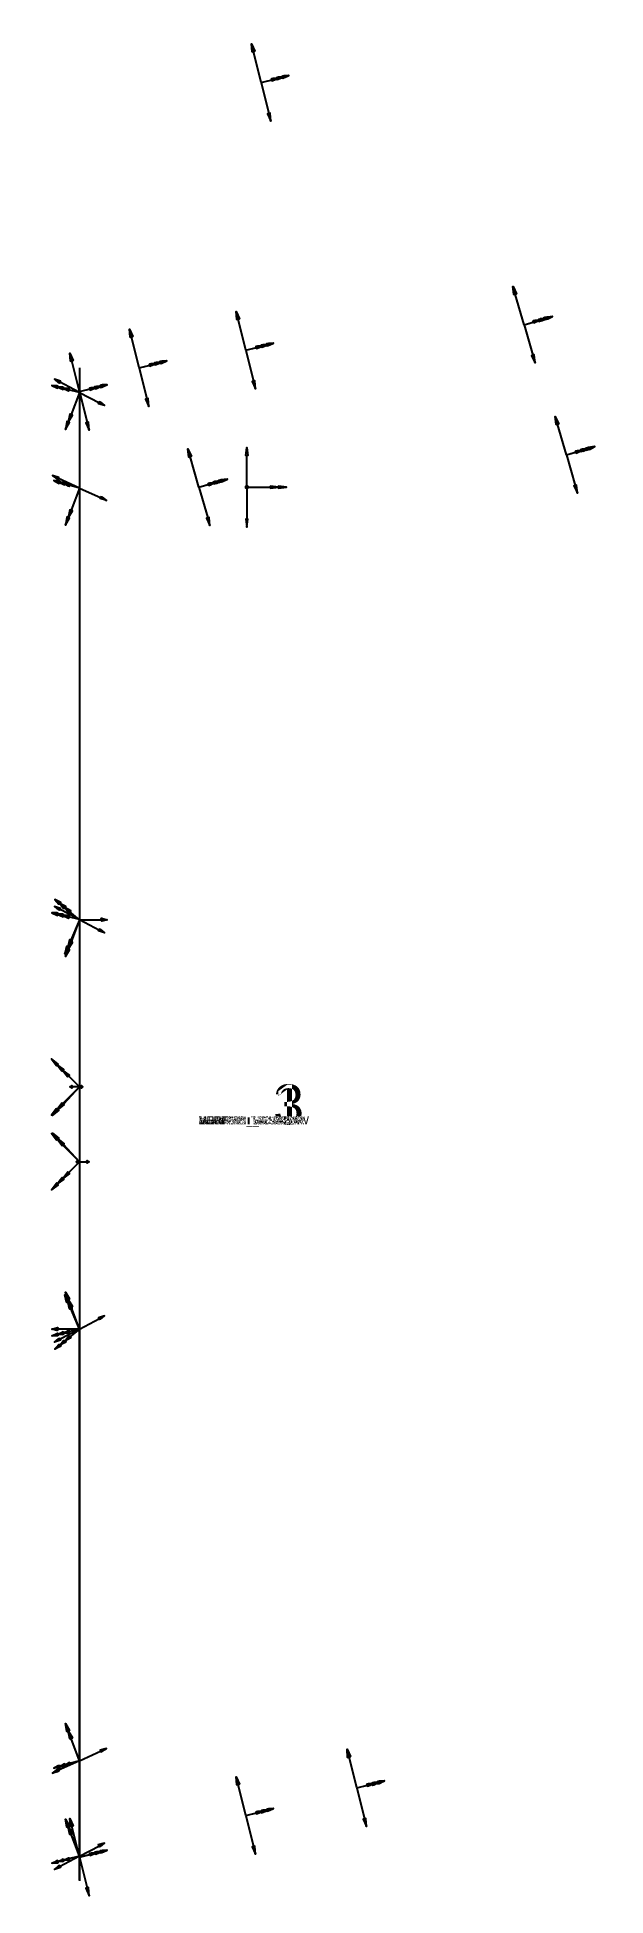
# Model space of a CAD drawing. Header units: millimetres. Extents: x -4559 to 51, y -1000 to 1000.
# Drawn here: x -20.3 to 51.1, y -96.9 to 136.5 of the extents above; entities that cross this region are included whole.
import ezdxf

# ---------------------------------------------------------------- set-up
doc = ezdxf.new("R2010")
doc.units = ezdxf.units.MM
for name, color, linetype in [('Fussplatte_RS_ID_GUID_13EE7E3D_FC0C_4393_83AA_174D72A884F8', 1, 'Continuous'), ('PgmDef_0_0', 1, 'Continuous'), ('PgmDef_1_1', 1, 'Continuous'), ('PgmDef_2_2', 1, 'Continuous'), ('PgmDef_3_3', 1, 'Continuous'), ('PgmDef_4_4', 1, 'Continuous'), ('PgmDef_5_5', 1, 'Continuous'), ('PgmDef_6_6', 1, 'Continuous'), ('PgmDef_7_7', 1, 'Continuous')]:
    doc.layers.add(name, color=color, linetype=linetype)
doc.styles.get("Standard").update_dxf_attribs({"font": 'arial.ttf'})

msp = doc.modelspace()

# ---------------------------------------------------------------- texts
for tag, s, height, flags in [('ABLPKT2', '2 0.0000 0.0000 0.0000 0.0000 0.0000 0.0000 ', 0.5, 3), ('ABLPKT3', '3 0.0000 0.0000 0.0000 0.0000 0.0000 0.0000 ', 0.5, 3), ('ABLPKT6', '6 0.0000 0.0000 0.0000 0.0000 0.0000 0.0000 ', 0.5, 3), ('ABLPKT1', '1 0.0000 0.0000 0.0000 0.0000 0.0000 0.0000 ', 0.5, 3), ('ABLPKT4', '4 0.0000 0.0000 0.0000 0.0000 0.0000 0.0000 ', 0.5, 3), ('ABLPKT5', '5 0.0000 0.0000 0.0000 0.0000 0.0000 0.0000 ', 0.5, 3), ('VERF', 'AutoCAM', 1, 3), ('GRFPKT1', '1 0.0000 0.0000 0.0000 0.0000 0.0000 0.0000 ', 0.5, 3), ('GRFPKT2', '2 0.0000 0.0000 0.0000 0.0000 0.0000 0.0000 ', 0.5, 3), ('GRFPKT3', '3 0.0000 0.0000 0.0000 0.0000 0.0000 0.0000 ', 0.5, 3), ('GRFPKT4', '4 0.0000 0.0000 0.0000 0.0000 0.0000 0.0000 ', 0.5, 3), ('GRFPKT5', '5 0.0000 0.0000 0.0000 0.0000 0.0000 0.0000 ', 0.5, 3), ('GRFPKT6', '6 0.0000 0.0000 0.0000 0.0000 0.0000 0.0000 ', 0.5, 3), ('GEWICHT', '  10.0000', 1, 3), ('REFO', '191A', 1, 9), ('MAX_ROT_GESCHW', ' 100.0000', 1, 3), ('MAX_ROT_VERZOE', '  10.0000', 1, 3), ('MAX_ROT_BESCHL', '  10.0000', 1, 3), ('MAX_LIN_VERZOE', '  10.0000', 1, 3), ('MAX_LIN_BESCHL', '  10.0000', 1, 3), ('MAX_LIN_GESCHW', ' 100.0000', 1, 3), ('KURZB', 'H450X190x4586^M^JWELD', 1, 3), ('DATUM', '19.5.2022', 1, 3), ('ELETYP', 'WERKSTUECK', 1, 3), ('NAME', '10101', 1, 3)]:
    msp.add_attdef(tag, (0, 0), s, height=height, dxfattribs=dict(flags=flags))
at = {"layer": 'Fussplatte_RS_ID_GUID_13EE7E3D_FC0C_4393_83AA_174D72A884F8', "color": 5}
for s, p in [('BP3', (0, 0, -95)), ('BP1', (0, 0))]:
    msp.add_text(s, height=5, dxfattribs=at).set_placement(p)

# ---------------------------------------------------------------- blocks, each defined once
blk = doc.blocks.new('Kontrollpunkt')
at = {"color": 0}
for q in [(0, 6), (8, 0), (0, 0, 4)]:
    blk.add_line((0, 0), q, dxfattribs=at)
for points in [[(0.25, 8, -0.25), (-0.25, 8, -0.25), (-0.25, 8, 0.25), (0, 10, 0), (-0.25, 8, -0.25), (0.25, 8, 0.25), (0, 10, 0), (0.25, 8, -0.25), (0.25, 8, 0.25), (-0.25, 8, 0.25)], [(0.25, 6, -0.25), (-0.25, 6, -0.25), (-0.25, 6, 0.25), (0, 8, 0), (-0.25, 6, -0.25), (0.25, 6, 0.25), (0, 8, 0), (0.25, 6, -0.25), (0.25, 6, 0.25), (-0.25, 6, 0.25)], [(0.25, 0.25, 4), (-0.25, 0.25, 4), (-0.25, -0.25, 4), (0, 0, 6), (-0.25, 0.25, 4), (0.25, -0.25, 4), (0, 0, 6), (0.25, 0.25, 4), (0.25, -0.25, 4), (-0.25, -0.25, 4)], [(0.25, 0.25, 6), (-0.25, 0.25, 6), (-0.25, -0.25, 6), (0, 0, 8), (-0.25, 0.25, 6), (0.25, -0.25, 6), (0, 0, 8), (0.25, 0.25, 6), (0.25, -0.25, 6), (-0.25, -0.25, 6)], [(0.25, 0.25, 8), (-0.25, 0.25, 8), (-0.25, -0.25, 8), (0, 0, 10), (-0.25, 0.25, 8), (0.25, -0.25, 8), (0, 0, 10), (0.25, 0.25, 8), (0.25, -0.25, 8), (-0.25, -0.25, 8)], [(8, 0.25, -0.25), (8, 0.25, 0.25), (8, -0.25, 0.25), (10, 0, 0), (8, 0.25, 0.25), (8, -0.25, -0.25), (10, 0, 0), (8, 0.25, -0.25), (8, -0.25, -0.25), (8, -0.25, 0.25)]]:
    blk.add_polyline3d(points, dxfattribs=at)

# ---------------------------------------------------------------- linework, layer by layer
at = {"layer": 'PgmDef_0_0', "color": 1}
msp.add_line((-15, 4.7, -10.6), (-15, 4.7, -389.4), dxfattribs=at)
at = {"layer": 'PgmDef_1_1', "color": 1}
msp.add_line((-15, -4.7, -10.6), (-15, -4.7, -389.4), dxfattribs=at)
at = {"layer": 'PgmDef_2_2', "color": 1}
msp.add_line((-15, -94.9, 10.4), (-15, -25.7, 10.4), dxfattribs=at)
at = {"layer": 'PgmDef_3_3', "color": 1}
msp.add_line((-15, 95, -417), (-15, -95, -417), dxfattribs=at)
at = {"layer": 'PgmDef_4_4', "color": 1}
msp.add_line((-15, 94.9, 10.4), (-15, 25.7, 10.4), dxfattribs=at)
at = {"layer": 'PgmDef_5_5', "color": 1}
msp.add_line((-15, -94.9, -410.4), (-15, -25.7, -410.4), dxfattribs=at)
at = {"layer": 'PgmDef_6_6', "color": 1}
msp.add_line((-15, 95, 17), (-15, -95, 17), dxfattribs=at)
at = {"layer": 'PgmDef_7_7', "color": 1}
msp.add_line((-15, 94.9, -410.4), (-15, 25.7, -410.4), dxfattribs=at)

# ---------------------------------------------------------------- block references
at = {"layer": 'PgmDef_0_0', "color": 1, "extrusion": (-0.616658, 0.510016, -0.599681), "xscale": 0.5000000000000001, "yscale": 0.5000000000000001, "zscale": 0.5000000000000001, "rotation": 243.6197686375796}
msp.add_blockref('Kontrollpunkt', (-10.24, -6.13, 39.51), dxfattribs=at)
at = {"layer": 'PgmDef_0_0', "color": 1, "extrusion": (-0.696364, 0.696364, 0.173648), "xscale": 0.5, "yscale": 0.5, "zscale": 0.5, "rotation": 279.8510761165839}
for p in [(7.28, -52.25, 4.93), (7.28, -385.9, -53.9)]:
    msp.add_blockref('Kontrollpunkt', p, dxfattribs=at)
at = {"layer": 'PgmDef_0_0', "color": 1, "extrusion": (-0.706406, 0.706406, -0.04451), "xscale": 0.5, "yscale": 0.5, "zscale": 0.5, "rotation": 267.4514645067127}
msp.add_blockref('Kontrollpunkt', (7.28, -9.97, 14.39), dxfattribs=at)
at = {"layer": 'PgmDef_1_1', "color": 1, "extrusion": (-0.706406, -0.706406, -0.04451), "xscale": 0.5000000000000001, "yscale": 0.5000000000000001, "zscale": 0.5000000000000001, "rotation": 92.54853549328732}
msp.add_blockref('Kontrollpunkt', (-7.28, -9.97, 14.39), dxfattribs=at)
at = {"layer": 'PgmDef_1_1', "color": 1, "extrusion": (-0.696364, -0.696364, 0.173648), "xscale": 0.5, "yscale": 0.5, "zscale": 0.5}
for p, rotation in [((-7.28, -52.25, 4.93), 80.14892388341609), ((-7.28, -385.9, -53.9), 80.1489238834161)]:
    msp.add_blockref('Kontrollpunkt', p, dxfattribs=dict(at, rotation=rotation))
at = {"layer": 'PgmDef_1_1', "color": 1, "extrusion": (-0.616658, -0.510015, -0.599681), "xscale": 0.5000000000000001, "yscale": 0.5000000000000001, "zscale": 0.5000000000000001, "rotation": 116.3802281109623}
msp.add_blockref('Kontrollpunkt', (10.24, -6.13, 39.51), dxfattribs=at)
at = {"layer": 'PgmDef_2_2', "color": 1, "extrusion": (-0.696364, -0.173648, -0.696364), "xscale": 0.5000000000000001, "yscale": 0.5000000000000001, "zscale": 0.5000000000000001, "rotation": 80.28160008389149}
for p in [(21.31, 21.93, 7.67), (85.54, 33.08, 19.16)]:
    msp.add_blockref('Kontrollpunkt', p, dxfattribs=at)
at = {"layer": 'PgmDef_2_2', "color": 1, "extrusion": (-0.642788, -0.185348, -0.743283), "xscale": 0.5, "yscale": 0.5, "zscale": 0.5, "rotation": 83.70387452442478}
msp.add_blockref('Kontrollpunkt', (72.62, 7.37, 46.45), dxfattribs=at)
at = {"layer": 'PgmDef_3_3', "color": 1, "extrusion": (0.696364, 0.173648, -0.696364)}
for p, xscale, yscale, zscale in [((125.04, -305.47, 351.07), 0.5, 0.5, 0.5), ((125.04, -305.47, 351.07), 0.5, 0.5, 0.5), ((92.9, -293.91, 325.91), 0.5, 0.5, 0.5), ((93.99, -259.63, 273.8), 0.5, 0.5, 0.5), ((92.9, -293.91, 295.91), 0.4999999999999999, 0.4999999999999999, 0.4999999999999999), ((-85.64, -366.46, 354.27), 0.5, 0.5, 0.5), ((-85.64, -324.91, 293.96), 0.5, 0.5, 0.5), ((-85.64, -324.91, 263.96), 0.4999999999999999, 0.4999999999999999, 0.4999999999999999)]:
    msp.add_blockref('Kontrollpunkt', p, dxfattribs=dict(at, xscale=xscale, yscale=yscale, zscale=zscale))
at = {"layer": 'PgmDef_3_3', "color": 1, "extrusion": (0.642788, 0.185348, -0.743283)}
for p, xscale, yscale, zscale in [((85.17, -291.51, 424.11), 0.5000000000000001, 0.5000000000000001, 0.5000000000000001), ((85.17, -216.02, 340.24), 0.5000000000000001, 0.5000000000000001, 0.5000000000000001), ((68, -260.63, 390.67), 0.5, 0.5, 0.5), ((76.87, -235.73, 295.05), 0.4999999999999999, 0.4999999999999999, 0.4999999999999999)]:
    msp.add_blockref('Kontrollpunkt', p, dxfattribs=dict(at, xscale=xscale, yscale=yscale, zscale=zscale))
at = {"layer": 'PgmDef_3_3', "color": 1, "extrusion": (-5.55112e-17, -1.66533e-16, -1), "xscale": 0.5, "yscale": 0.5, "zscale": 0.5, "rotation": 90}
msp.add_blockref('Kontrollpunkt', (-6, 80, 417), dxfattribs=at)
at = {"layer": 'PgmDef_3_3', "color": 1, "extrusion": (-1.22465e-16, -6.12323e-17, -1), "xscale": 0.5, "yscale": 0.5, "zscale": 0.5, "rotation": 89.99999999999997}
msp.add_blockref('Kontrollpunkt', (-6, 80, 503), dxfattribs=at)
msp.add_blockref('Kontrollpunkt', (-6, 80, 503), dxfattribs=at)
at = {"layer": 'PgmDef_4_4', "color": 1, "extrusion": (-0.696364, 0.173648, -0.696364), "xscale": 0.5, "yscale": 0.5, "zscale": 0.5, "rotation": 279.7183999161086}
for p in [(-85.54, 33.08, 19.16), (-21.31, 21.93, 7.67)]:
    msp.add_blockref('Kontrollpunkt', p, dxfattribs=at)
at = {"layer": 'PgmDef_4_4', "color": 1, "extrusion": (-0.642788, 0.185348, -0.743283), "xscale": 0.5, "yscale": 0.5, "zscale": 0.5, "rotation": 276.2961254755752}
msp.add_blockref('Kontrollpunkt', (-72.62, 7.37, 46.45), dxfattribs=at)
at = {"layer": 'PgmDef_5_5', "color": 1, "extrusion": (-0.696364, -0.173648, 0.696364), "xscale": 0.5, "yscale": 0.5, "zscale": 0.5, "rotation": 99.71839991610851}
for p in [(21.31, -309, -270.88), (85.54, -320.16, -259.38)]:
    msp.add_blockref('Kontrollpunkt', p, dxfattribs=at)
at = {"layer": 'PgmDef_5_5', "color": 1, "extrusion": (-0.642788, -0.185348, 0.743283), "xscale": 0.5, "yscale": 0.5, "zscale": 0.5, "rotation": 96.29612547557522}
msp.add_blockref('Kontrollpunkt', (72.62, -274.96, -250.86), dxfattribs=at)
at = {"layer": 'PgmDef_6_6', "color": 1, "extrusion": (0.696364, 0.173648, 0.696364)}
for p, xscale, yscale, zscale, rotation in [((125.04, 18.39, 72.52), 0.5, 0.5, 0.5, 179.9999991462264), ((125.04, 18.39, 72.52), 0.5, 0.5, 0.5, 179.9999991462264), ((92.9, 6.83, 47.37), 0.5, 0.5, 0.5, 179.9999991462264), ((93.99, -27.45, -4.74), 0.5000000000000001, 0.5000000000000001, 0.5000000000000001, 180), ((92.9, 6.83, 17.37), 0.5, 0.5, 0.5, 180), ((-85.64, 287.72, 277.88), 0.5, 0.5, 0.5, 179.9999991462264), ((-85.64, 37.84, 15.42), 0.5, 0.5, 0.5, 179.9999991462264), ((-85.64, 37.84, -14.58), 0.5, 0.5, 0.5, 180)]:
    msp.add_blockref('Kontrollpunkt', p, dxfattribs=dict(at, xscale=xscale, yscale=yscale, zscale=zscale, rotation=rotation))
at = {"layer": 'PgmDef_6_6', "color": 1, "extrusion": (0.642788, 0.185348, 0.743283), "rotation": 180}
for p, xscale, yscale, zscale in [((85.17, 217.76, 342.17), 0.5, 0.5, 0.5), ((85.17, -51.57, 42.93), 0.5, 0.5, 0.5), ((68, -6.96, 93.36), 0.5, 0.5, 0.5), ((76.87, -31.86, -2.27), 0.4999999999999999, 0.4999999999999999, 0.4999999999999999)]:
    msp.add_blockref('Kontrollpunkt', p, dxfattribs=dict(at, xscale=xscale, yscale=yscale, zscale=zscale))
at = {"layer": 'PgmDef_6_6', "color": 1, "xscale": 0.5, "yscale": 0.5, "zscale": 0.5, "rotation": 270}
for p in [(6, 80, 17), (6, 80, 103), (6, 80, 103)]:
    msp.add_blockref('Kontrollpunkt', p, dxfattribs=at)
at = {"layer": 'PgmDef_7_7', "color": 1, "extrusion": (-0.696364, 0.173648, 0.696364), "xscale": 0.5000000000000001, "yscale": 0.5000000000000001, "zscale": 0.5000000000000001, "rotation": 260.2816000838915}
for p in [(-85.54, -320.16, -259.38), (-21.31, -309, -270.88)]:
    msp.add_blockref('Kontrollpunkt', p, dxfattribs=at)
at = {"layer": 'PgmDef_7_7', "color": 1, "extrusion": (-0.642788, 0.185348, 0.743283), "xscale": 0.5, "yscale": 0.5, "zscale": 0.5, "rotation": 263.7038745244248}
msp.add_blockref('Kontrollpunkt', (-72.62, -274.96, -250.86), dxfattribs=at)

msp.set_redraw_order([(e.dxf.handle, doc.entitydb.next_handle()) for e in msp.query("TEXT MTEXT ATTDEF DIMENSION ARC_DIMENSION")])  # texts and dimensions are drawn at this point

doc.saveas('drawing.dxf')
